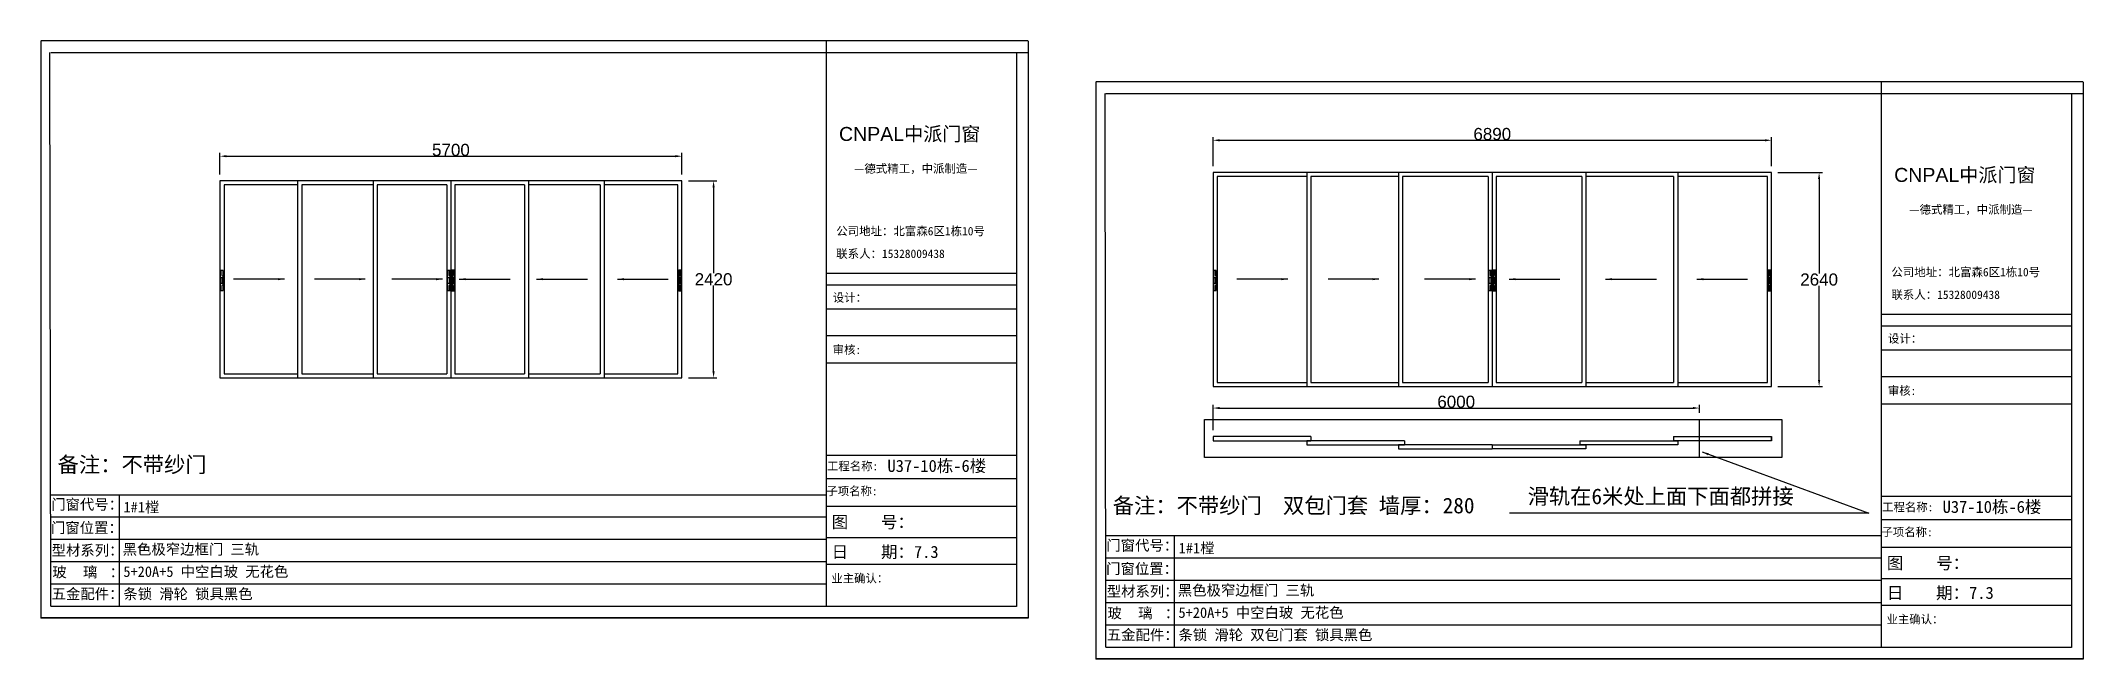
# Model space of a CAD drawing. Header units: inches. Extents: x -138455 to 599497, y -747149 to 13167.
# Drawn here: x 174531 to 199731, y -231110 to -223482 of the extents above; entities that cross this region are included whole.
import ezdxf

# ---------------------------------------------------------------- set-up
doc = ezdxf.new("R2010")
doc.units = ezdxf.units.IN
doc.header["$MEASUREMENT"] = 0
doc.header["$PDMODE"] = 35
doc.header["$PDSIZE"] = -3
doc.layers.add('0 @ 1', color=7, linetype='Continuous')
doc.styles.add('Annotative', font='arialbd.ttf')
doc.styles.add('MtXpl_', font='')
doc.styles.add('MtXpl__1', font='')
doc.styles.get("Standard").update_dxf_attribs({"font": 'arial.ttf'})
doc.styles.get('MtXpl_').set_extended_font_data('SimSun')
doc.styles.get('MtXpl__1').set_extended_font_data('SimSun', bold=True)
doc.dimstyles.get("Standard").update_dxf_attribs({"dimtxt": 80, "dimasz": 70, "dimexe": 40, "dimexo": 80, "dimgap": 0, "dimtad": 1, "dimtih": 1, "dimtoh": 1, "dimdec": 0, "dimzin": 0, "dimdsep": 46, "dimtxsty": 'Standard', "dimcen": 0.09, "dimadec": 0, "dimazin": 0, "dimtfac": 1, "dimtdec": 0, "dimtofl": 0, "dimtmove": 0, "dimatfit": 3, "dimfxl": 0, "dimtolj": 1, "dimtzin": 0, "dimarcsym": 0})

msp = doc.modelspace()

# ---------------------------------------------------------------- texts
for s, height, style, p in [('中派门窗', 172.52, 'MtXpl_', (185183, -224716.4)), ('—德式精工，中派制造—', 103.513, 'MtXpl_', (184566.3, -225109.2)), ('中派门窗', 172.52, 'MtXpl_', (198202.3, -225221.9)), ('—德式精工，中派制造—', 103.513, 'MtXpl_', (197585.6, -225614.6)), ('公司地址：北富森6区1栋10号', 103.513, 'MtXpl_', (184345, -225880.8)), ('联系人：15328009438', 103.513, 'MtXpl_', (184345, -226160)), ('公司地址：北富森6区1栋10号', 103.513, 'MtXpl_', (197364.4, -226386.3)), ('设计：', 102.87, 'MtXpl_', (184303.5, -226700.9)), ('联系人：15328009438', 103.513, 'MtXpl_', (197364.4, -226665.5)), ('审核:', 102.87, 'MtXpl_', (184301.6, -227343.9)), ('设计：', 102.87, 'MtXpl_', (197322.8, -227206.4)), ('审核:', 102.87, 'MtXpl_', (197320.9, -227849.4)), ('工程名称:', 102.87, 'MtXpl_', (184231.5, -228779.9)), ('U37-10栋-6楼 ', 149.058, 'MtXpl_', (184977.7, -228799.6)), ('子项名称:', 102.87, 'MtXpl_', (184223.7, -229087.5)), ('1#1樘', 129.97, 'MtXpl__1', (175551, -229298.7)), ('工程名称:', 102.87, 'MtXpl_', (197250.8, -229285.4)), ('U37-10栋-6楼 ', 149.058, 'MtXpl_', (197997, -229305.1)), ('图    号：', 149.06, 'MtXpl_', (184288.5, -229492.3)), ('子项名称:', 102.87, 'MtXpl_', (197243.1, -229593)), ('黑色极窄边框门 三轨', 129.97, 'MtXpl__1', (175540.4, -229819.5)), ('日    期：7.3', 149.06, 'MtXpl_', (184288.5, -229860.5)), ('1#1樘', 129.97, 'MtXpl__1', (188570.4, -229804.2)), ('5+20A+5 中空白玻 无花色', 129.966, 'MtXpl__1', (175549, -230094.5)), ('业主确认：', 102.87, 'MtXpl_', (184285.3, -230164.1)), ('图    号：', 149.06, 'MtXpl_', (197307.8, -229997.8)), ('条锁 滑轮 锁具黑色 ', 129.966, 'MtXpl__1', (175549, -230369.4)), ('黑色极窄边框门 三轨', 129.97, 'MtXpl__1', (188559.7, -230325)), ('日    期：7.3', 149.06, 'MtXpl_', (197307.8, -230366)), ('5+20A+5 中空白玻 无花色', 129.966, 'MtXpl__1', (188568.3, -230600)), ('业主确认：', 102.87, 'MtXpl_', (197304.6, -230669.6)), ('条锁 滑轮 双包门套 锁具黑色', 129.966, 'MtXpl__1', (188568.3, -230874.9))]:
    msp.add_text(s, height=height, dxfattribs=dict(style=style)).set_placement(p)
for p in [(184379.4, -224716.4), (197398.7, -225221.9)]:
    msp.add_text('CNPAL', height=172.52).set_placement(p)
at = {"layer": '0 @ 1', "style": 'Annotative'}
for s, p in [('门窗代号：', (174658.7, -229265.7)), ('门窗位置：', (174655.9, -229553.3)), ('型材系列：', (174664.1, -229831.5)), ('门窗代号：', (187678, -229771.2)), ('玻    璃   ：', (174672.5, -230100)), ('门窗位置：', (187675.2, -230058.8)), ('五金配件：', (174664.3, -230368.8)), ('型材系列：', (187683.4, -230337)), ('玻    璃   ：', (187691.8, -230605.5)), ('五金配件：', (187683.6, -230874.3))]:
    msp.add_text(s, height=129.97, dxfattribs=at).set_placement(p)
at = {"layer": '0 @ 1', "char_height": 154.079, "attachment_point": 1, "style": 'Annotative'}
for s, insert in [('{\\fSimSun|b1|i0|c134|p2;\\H1.25x;备注：不带纱门 }', (174737.7, -228612.8)), ('{\\fSimSun|b1|i0|c134|p2;\\H1.25x;滑轨在6米处上面下面都拼接}', (192875.5, -229003.9)), ('{\\fSimSun|b1|i0|c134|p2;\\H1.25x;备注：不带纱门  双包门套 墙厚：280}', (187757, -229118.3))]:
    msp.add_mtext_dynamic_manual_height_columns(s, width=4749.585, gutter_width=903.5, heights=[0], dxfattribs=dict(at, insert=insert))

# ---------------------------------------------------------------- blocks, each defined once
blk = doc.blocks.new('*D618')
at = {"color": 0, "lineweight": -2, "transparency": 16777216}
for p, q in [((188995, -225027), (188995, -224668)), ((189075, -224708), (195805, -224708)), ((195885, -225027), (195885, -224668))]:
    blk.add_line(p, q, dxfattribs=at)
at = {"color": 0, "transparency": 16777216}
for points in [[(189075, -224695), (189075, -224722), (188995, -224708)], [(195805, -224695), (195805, -224722), (195885, -224708)]]:
    blk.add_solid(points, dxfattribs=at)
at = {"layer": 'Defpoints', "color": 0, "transparency": 16777216}
for p in [(195885, -224708), (188995, -225107), (195885, -225107)]:
    blk.add_point(p, dxfattribs=at)
at = {"color": 0, "transparency": 16777216, "insert": (192440, -224632), "char_height": 150, "attachment_point": 5}
blk.add_mtext('\\A1;6890', dxfattribs=at)
blk = doc.blocks.new('*D619')
at = {"color": 0, "lineweight": -2, "transparency": 16777216}
for p, q in [((195965, -225107), (196513, -225107)), ((196473, -225187), (196473, -226350)), ((196473, -227667), (196473, -226503)), ((195965, -227747), (196513, -227747))]:
    blk.add_line(p, q, dxfattribs=at)
at = {"color": 0, "transparency": 16777216}
for points in [[(196459, -225187), (196486, -225187), (196473, -225107)], [(196459, -227667), (196486, -227667), (196473, -227747)]]:
    blk.add_solid(points, dxfattribs=at)
at = {"layer": 'Defpoints', "color": 0, "transparency": 16777216}
for p in [(195885, -225107), (195885, -227747), (196473, -227747)]:
    blk.add_point(p, dxfattribs=at)
at = {"color": 0, "transparency": 16777216, "insert": (196473, -226427), "char_height": 150, "attachment_point": 5}
blk.add_mtext('\\A1;2640', dxfattribs=at)
blk = doc.blocks.new('123a')
for p, q in [((198466, -5151), (198466, -5360)), ((198471, -5213), (198471, -5298)), ((198488, -5143), (198474, -5143)), ((198476, -5223), (198476, -5288)), ((198491, -5223), (198476, -5223)), ((198481, -5143), (198481, -5203)), ((198491, -5288), (198491, -5223)), ((198496, -5360), (198496, -5151)), ((198474, -5368), (198488, -5368)), ((198476, -5288), (198491, -5288)), ((198481, -5308), (198481, -5368))]:
    blk.add_line(p, q)
for centre, radius, start, end in [((198474, -5151), 8, 90, 180), ((198481, -5213), 10, 90, 180), ((198483, -5216), 10.4, 224.0777, 315.9223), ((198488, -5151), 8, 0, 90), ((198474, -5360), 8, 180, 270), ((198481, -5298), 10, 180, 270), ((198483, -5295), 10.4, 44.0777, 135.9223), ((198488, -5360), 8, 270, 0)]:
    blk.add_arc(centre, radius, start, end)
blk = doc.blocks.new('*D624')
at = {"color": 0, "lineweight": -2, "transparency": 16777216}
for p, q in [((176741, -225129), (176741, -224865)), ((176821, -224905), (182361, -224905)), ((182441, -225129), (182441, -224865))]:
    blk.add_line(p, q, dxfattribs=at)
at = {"color": 0, "transparency": 16777216}
for points in [[(176821, -224891), (176821, -224918), (176741, -224905)], [(182361, -224891), (182361, -224918), (182441, -224905)]]:
    blk.add_solid(points, dxfattribs=at)
at = {"layer": 'Defpoints', "color": 0, "transparency": 16777216}
for p in [(182441, -224905), (176741, -225209), (182441, -225209)]:
    blk.add_point(p, dxfattribs=at)
at = {"color": 0, "transparency": 16777216, "insert": (179591, -224828), "char_height": 150, "attachment_point": 5}
blk.add_mtext('\\A1;5700', dxfattribs=at)
blk = doc.blocks.new('*D625')
at = {"color": 0, "lineweight": -2, "transparency": 16777216}
for p, q in [((182521, -225209), (182872, -225209)), ((182832, -225289), (182832, -226347)), ((182832, -227559), (182832, -226500)), ((182521, -227639), (182872, -227639))]:
    blk.add_line(p, q, dxfattribs=at)
at = {"color": 0, "transparency": 16777216}
for points in [[(182818, -225289), (182845, -225289), (182832, -225209)], [(182818, -227559), (182845, -227559), (182832, -227639)]]:
    blk.add_solid(points, dxfattribs=at)
at = {"layer": 'Defpoints', "color": 0, "transparency": 16777216}
for p in [(182441, -225209), (182441, -227639), (182832, -227639)]:
    blk.add_point(p, dxfattribs=at)
at = {"color": 0, "transparency": 16777216, "insert": (182832, -226424), "char_height": 150, "attachment_point": 5}
blk.add_mtext('\\A1;2420', dxfattribs=at)
blk = doc.blocks.new('*D634')
at = {"color": 0, "lineweight": -2, "transparency": 16777216}
for p, q in [((188995, -228285), (188995, -227972)), ((189075, -228012), (194915, -228012)), ((194995, -228072), (194995, -227972))]:
    blk.add_line(p, q, dxfattribs=at)
at = {"color": 0, "transparency": 16777216}
for points in [[(189075, -227998), (189075, -228025), (188995, -228012)], [(194915, -227998), (194915, -228025), (194995, -228012)]]:
    blk.add_solid(points, dxfattribs=at)
at = {"layer": 'Defpoints', "color": 0, "transparency": 16777216}
for p in [(194995, -228012), (194995, -228152), (188995, -228365)]:
    blk.add_point(p, dxfattribs=at)
at = {"color": 0, "transparency": 16777216, "insert": (191995, -227935), "char_height": 150, "attachment_point": 5}
blk.add_mtext('\\A1;6000', dxfattribs=at)

# ---------------------------------------------------------------- dimensions: what is measured, and where the dimension line sits
for base, p1, p2, picture, middle in [((182441.2, -224904.8), (176741.2, -225208.5), (182441.2, -225208.5), '*D624', (179591.2, -224828.2)), ((194994.7, -228011.6), (188994.7, -228364.7), (194994.7, -228152.4), '*D634', (191994.7, -227935))]:
    dim = msp.add_linear_dim(base=base, p1=p1, p2=p2, dimstyle='Standard', override={"dimtxt": 150, "dimasz": 80})
    dim.commit()
    dim.dimension.update_dxf_attribs({"geometry": picture, "text_midpoint": middle})
dim = msp.add_linear_dim(base=(195884.7, -224708.2), p1=(188994.7, -225106.8), p2=(195884.7, -225106.8), text='6890', dimstyle='Standard', override={"dimtxt": 150, "dimasz": 80})
dim.commit()
dim.dimension.update_dxf_attribs({"geometry": '*D618', "text_midpoint": (192439.7, -224631.6)})
dim = msp.add_linear_dim(base=(182831.8, -227638.5), p1=(182441.2, -225208.5), p2=(182441.2, -227638.5), angle=90, text='2420', dimstyle='Standard', override={"dimtxt": 150, "dimasz": 80})
dim.commit()
dim.dimension.update_dxf_attribs({"geometry": '*D625', "text_midpoint": (182831.8, -226423.5)})
dim = msp.add_linear_dim(base=(196472.5, -227746.8), p1=(195884.7, -225106.8), p2=(195884.7, -227746.8), angle=90, dimstyle='Standard', override={"dimtxt": 150, "dimasz": 80})
dim.commit()
dim.dimension.update_dxf_attribs({"geometry": '*D619', "text_midpoint": (196472.5, -226426.8)})

# ---------------------------------------------------------------- linework, layer by layer
for p, q in [((186711.4, -223481.5), (174531.1, -223481.5)), ((174531.1, -223486.1), (174531.1, -230604.1)), ((184220.1, -223481.5), (184220.1, -230455.1)), ((186711.4, -223486.1), (186711.4, -230604.1)), ((174654.2, -230455.1), (174643.4, -223625.3)), ((174653.7, -223625.3), (186711.4, -223625.3)), ((186567.6, -223629.9), (186567.6, -230459.6)), ((199730.7, -223987), (187550.4, -223987)), ((187550.4, -223991.6), (187550.4, -231109.5)), ((197239.4, -223987), (197239.4, -230960.6)), ((199730.7, -223991.6), (199730.7, -231109.5)), ((187673.5, -230960.6), (187662.7, -224130.8)), ((187673, -224130.8), (199730.7, -224130.8)), ((199586.9, -224135.4), (199586.9, -230965.1)), ((176791.2, -225258.5), (176791.2, -227588.5)), ((177699.5, -225258.5), (176791.2, -225258.5)), ((177699.5, -225208.5), (177699.5, -227638.5)), ((177749.5, -225258.5), (177749.5, -227588.5)), ((178632.9, -225258.5), (177749.5, -225258.5)), ((178632.9, -225208.5), (178632.9, -227638.5)), ((178682.9, -225258.5), (178682.9, -227588.5)), ((179541.2, -225258.5), (178682.9, -225258.5)), ((179541.2, -225258.5), (179541.2, -227588.5)), ((179591.2, -225208.5), (179591.2, -227638.5)), ((179641.2, -225258.5), (179641.2, -227588.5)), ((180499.5, -225258.5), (179641.2, -225258.5)), ((180499.5, -225258.5), (180499.5, -227588.5)), ((180549.5, -225208.5), (180549.5, -227638.5)), ((181432.9, -225258.5), (180549.5, -225258.5)), ((181432.9, -225258.5), (181432.9, -227588.5)), ((181482.9, -225208.5), (181482.9, -227638.5)), ((182391.2, -225258.5), (181482.9, -225258.5)), ((182391.2, -227588.5), (182391.2, -225258.5)), ((195884.7, -225106.8), (188994.7, -225106.8)), ((188994.7, -225106.8), (188994.7, -227746.8)), ((189044.7, -225156.8), (189044.7, -227696.8)), ((190151.4, -225156.8), (189044.7, -225156.8)), ((190151.4, -225106.8), (190151.4, -227746.8)), ((190201.4, -225156.8), (190201.4, -227696.8)), ((191283.1, -225156.8), (190201.4, -225156.8)), ((191283.1, -225106.8), (191283.1, -227746.8)), ((191333.1, -225156.8), (191333.1, -227696.8)), ((192389.7, -225156.8), (191333.1, -225156.8)), ((192389.7, -225156.8), (192389.7, -227696.8)), ((192439.7, -225106.8), (192439.7, -227746.8)), ((192489.7, -225156.8), (192489.7, -227696.8)), ((193546.4, -225156.8), (192489.7, -225156.8)), ((193546.4, -225156.8), (193546.4, -227696.8)), ((193596.4, -225106.8), (193596.4, -227746.8)), ((194678.1, -225156.8), (193596.4, -225156.8)), ((194678.1, -225156.8), (194678.1, -227696.8)), ((194728.1, -225106.8), (194728.1, -227746.8)), ((195834.7, -225156.8), (194728.1, -225156.8)), ((195834.7, -227696.8), (195834.7, -225156.8)), ((195884.7, -227746.8), (195884.7, -225106.8)), ((184220.1, -226347.8), (186567.6, -226347.8)), ((184220.1, -226491.6), (186567.6, -226491.6)), ((184220.1, -226788.1), (186567.6, -226788.1)), ((197239.4, -226853.3), (199586.9, -226853.3)), ((197239.4, -226997.1), (199586.9, -226997.1)), ((184220.1, -227117.8), (186567.6, -227117.8)), ((197239.4, -227293.6), (199586.9, -227293.6)), ((184220.1, -227452.6), (186567.6, -227452.6)), ((176791.2, -227588.5), (177699.5, -227588.5)), ((177749.5, -227588.5), (178632.9, -227588.5)), ((178682.9, -227588.5), (179541.2, -227588.5)), ((179641.2, -227588.5), (180499.5, -227588.5)), ((180549.5, -227588.5), (181432.9, -227588.5)), ((181482.9, -227588.5), (182391.2, -227588.5)), ((188994.7, -227746.8), (195884.7, -227746.8)), ((189044.7, -227696.8), (190151.4, -227696.8)), ((190201.4, -227696.8), (191283.1, -227696.8)), ((191333.1, -227696.8), (192389.7, -227696.8)), ((192489.7, -227696.8), (193546.4, -227696.8)), ((193596.4, -227696.8), (194678.1, -227696.8)), ((194728.1, -227696.8), (195834.7, -227696.8)), ((197239.4, -227623.2), (199586.9, -227623.2)), ((197239.4, -227958.1), (199586.9, -227958.1)), ((194994.7, -228152.4), (194994.7, -228623.3)), ((190201.4, -228364.7), (190201.4, -228414.7)), ((191358.1, -228414.7), (191358.1, -228464.7)), ((192439.7, -228464.7), (192439.7, -228514.7)), ((192439.7, -228464.7), (192439.7, -228514.7)), ((193521.4, -228414.7), (193521.4, -228464.7)), ((194678.1, -228364.7), (194678.1, -228414.7)), ((184220.1, -228592), (186567.6, -228592)), ((184220.1, -228882.8), (186567.6, -228882.8)), ((174653.7, -229080.5), (184220.1, -229080.5)), ((175496, -229080.5), (175496, -230455.1)), ((184220.1, -229223.6), (186567.6, -229223.6)), ((197239.4, -229097.5), (199586.9, -229097.5)), ((174653.7, -229355.4), (184220.1, -229355.4)), ((197239.4, -229388.3), (199586.9, -229388.3)), ((174653.7, -229630.3), (184220.1, -229630.3)), ((184220.1, -229610.5), (186567.6, -229610.5)), ((187673, -229585.9), (197239.4, -229585.9)), ((188515.4, -229585.9), (188515.4, -230960.6)), ((197239.4, -229729.1), (199586.9, -229729.1)), ((174653.7, -229905.2), (184220.1, -229905.2)), ((184220.1, -229936.6), (186567.6, -229936.6)), ((187673, -229860.9), (197239.4, -229860.9)), ((174653.7, -230180.2), (184220.1, -230180.2)), ((187673, -230135.8), (197239.4, -230135.8)), ((197239.4, -230116), (199586.9, -230116)), ((174654.2, -230455.1), (186567.6, -230455.1)), ((187673, -230410.7), (197239.4, -230410.7)), ((197239.4, -230442.1), (199586.9, -230442.1)), ((174531.1, -230599.5), (186711.4, -230599.5)), ((186711.4, -230599.5), (174531.1, -230599.5)), ((186711.4, -230604.1), (174531.1, -230604.1)), ((175496, -230599.5), (175496, -230604.1)), ((187673, -230685.7), (197239.4, -230685.7)), ((187673.5, -230960.6), (199586.9, -230960.6)), ((187550.4, -231105), (199730.7, -231105)), ((199730.7, -231105), (187550.4, -231105)), ((199730.7, -231109.5), (187550.4, -231109.5)), ((188515.4, -231105), (188515.4, -231109.5))]:
    msp.add_line(p, q)
for points in [[(176741.2, -227638.5), (182441.2, -227638.5), (182441.2, -225208.5), (176741.2, -225208.5)], [(188889.6, -228152.4), (196014.1, -228152.4), (196014.1, -228623.3), (188889.6, -228623.3)]]:
    msp.add_lwpolyline(points, close=True)
for points in [[(190201.4, -228364.7), (188994.7, -228364.7), (188994.7, -228414.7), (190201.4, -228414.7)], [(191358.1, -228414.7), (190151.4, -228414.7), (190151.4, -228464.7), (191358.1, -228464.7)], [(192439.7, -228464.7), (191283.1, -228464.7), (191283.1, -228514.7), (192439.7, -228514.7)], [(192439.7, -228464.7), (193596.4, -228464.7), (193596.4, -228514.7), (192439.7, -228514.7)], [(193521.4, -228414.7), (194728.1, -228414.7), (194728.1, -228464.7), (193521.4, -228464.7)], [(194678.1, -228364.7), (195884.7, -228364.7), (195884.7, -228414.7), (194678.1, -228414.7)], [(195884.7, -228414.7), (195884.7, -228364.7)]]:
    msp.add_lwpolyline(points)

# ---------------------------------------------------------------- block references
at = {"yscale": 1.14535732658761, "zscale": 1.14535732658761}
for p, xscale in [((404098, -220418.5), -1.14535732658761), ((406897.8, -220418.5), -1.14535732658761), ((-47715.4, -220418.5), 1.14535732658761), ((-44915.6, -220418.5), 1.14535732658761), ((416351.5, -220418.5), -1.14535732658761), ((419746.3, -220418.5), -1.14535732658761), ((-34866.9, -220418.5), 1.14535732658761), ((-31472, -220418.5), 1.14535732658761)]:
    msp.add_blockref('123a', p, dxfattribs=dict(at, xscale=xscale))

msp.set_redraw_order([(e.dxf.handle, doc.entitydb.next_handle()) for e in msp.query("TEXT MTEXT ATTDEF DIMENSION ARC_DIMENSION")])  # texts and dimensions are drawn at this point

# ---------------------------------------------------------------- leaders
for points in [[(177536.9, -226421.8), (176909.4, -226421.8)], [(178534.8, -226421.8), (177907.3, -226421.8)], [(179488.2, -226421.8), (178860.7, -226421.8)], [(179694.2, -226421.8), (180321.7, -226421.8)], [(180647.6, -226421.8), (181275.1, -226421.8)], [(181645.5, -226421.8), (182273.1, -226421.8)], [(189916.9, -226421.8), (189289.3, -226421.8)], [(191042.1, -226421.8), (190414.5, -226421.8)], [(192233, -226421.8), (191605.5, -226421.8)], [(192646.5, -226421.8), (193274, -226421.8)], [(193837.4, -226421.8), (194465, -226421.8)], [(194962.6, -226421.8), (195590.2, -226421.8)], [(195030.2, -228553.9), (197086.6, -229308.9), (192650.9, -229308.9)]]:
    msp.add_leader(points, dimstyle='Standard', override={"dimtxt": 150, "dimasz": 80})

doc.saveas('drawing.dxf')
